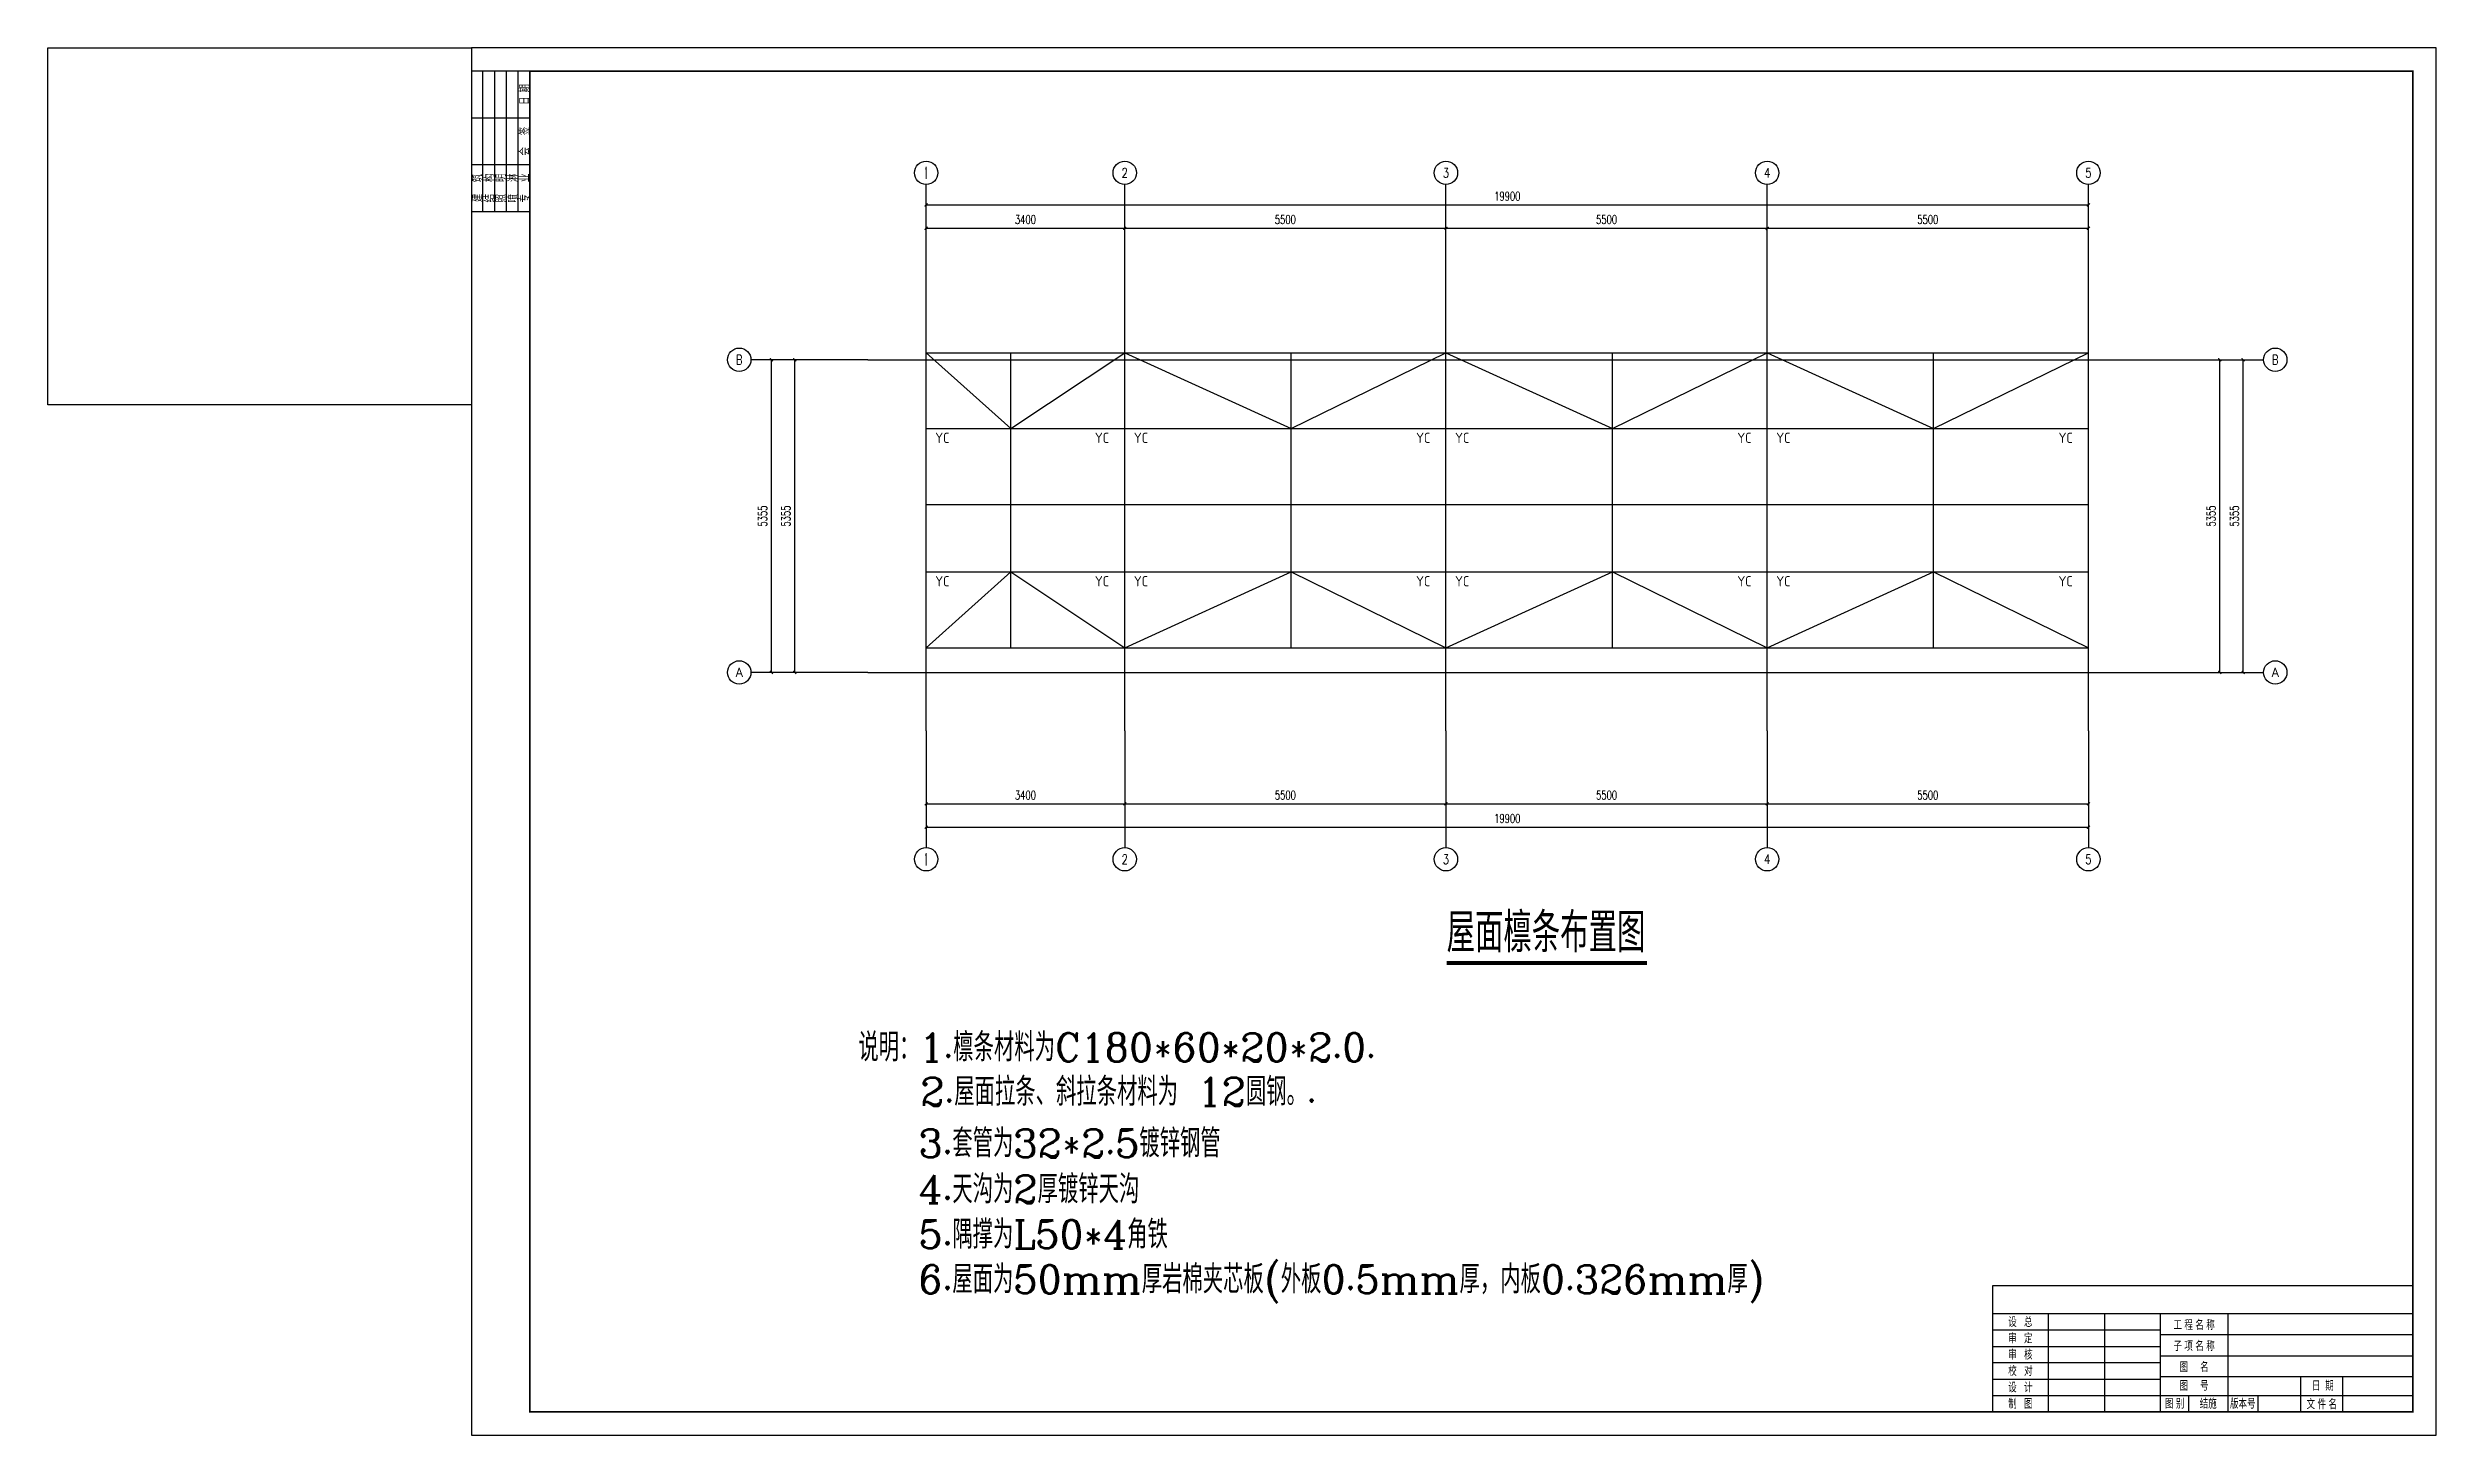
# Model space of a CAD drawing. Extents: x 1129386 to 1651949, y 463500 to 493200.
# Drawn here: x 1447475 to 1488370, y 469440 to 493200 of the extents above; entities that cross this region are included whole.
import ezdxf
from ezdxf.enums import TextEntityAlignment as Align

# ---------------------------------------------------------------- set-up
doc = ezdxf.new("R2010")
doc.units = 0
doc.header["$LTSCALE"] = 1000
doc.header["$MEASUREMENT"] = 0
for name, color, linetype in [('1', 7, 'Continuous'), ('8', 8, 'Continuous'), ('AXIS', 3, 'Continuous'), ('AXIS_TEXT', 7, 'Continuous'), ('DIM_SYMB', 3, 'Continuous'), ('DOTE', 1, 'Continuous'), ('PUB_TEXT', 7, 'Continuous')]:
    doc.layers.add(name, color=color, linetype=linetype)
doc.styles.add('_TCH_AXIS', font='COMPLEX', dxfattribs={"bigfont": 'GBCBIG'})
doc.styles.add('_TCH_LABEL', font='COMPLEX', dxfattribs={"bigfont": 'GBCBIG'})
doc.styles.add('COMPLEX', font='COMPLEX')
doc.styles.add('DIM_FONT', font='SIMPLEX', dxfattribs={"width": 0.7, "bigfont": 'GBCBIG'})
doc.styles.add('HZ', font='tssdeng.shx', dxfattribs={"width": 0.7, "bigfont": 'tssdchn.shx'})
doc.styles.get("Standard").update_dxf_attribs({"font": 'gbenor.shx', "bigfont": 'gbcbig.shx'})
doc.styles.add('XKB', font='tjtxt.shx', dxfattribs={"width": 0.7, "bigfont": 'tssdchn.shx'})
doc.dimstyles.new('DIMN50', dxfattribs={"dimscale": 0.5, "dimtxt": 300, "dimasz": 100, "dimexe": 250, "dimexo": 300, "dimgap": 150, "dimtad": 1, "dimdec": 0, "dimzin": 0, "dimdsep": 46, "dimtxsty": 'DIM_FONT', "dimblk": 'ARCHTICK', "dimcen": 0.09, "dimclrt": 7, "dimazin": 2, "dimtfac": 1, "dimtdec": 0, "dimtix": 1, "dimtmove": 2, "dimatfit": 3, "dimldrblk": 'ARCHTICK', "dimfxl": 0, "dimtolj": 1, "dimtzin": 0, "dimarcsym": 0})

msp = doc.modelspace()

# ---------------------------------------------------------------- texts
at = {"color": 4, "style": '_TCH_LABEL'}
for s, p in [('说明：1.檩条材料为C180*60*20*2.0.', (1461353.7, 475842.7)), ('2.屋面拉条、斜拉条材料为 12圆钢。.', (1462415.1, 475081.7)), ('3.套管为32*2.5镀锌钢管', (1462382.3, 474198.3)), ('4.天沟为2厚镀锌天沟', (1462382.3, 473412)), ('5.隅撑为L50*4角铁', (1462382.3, 472637)), ('6.屋面为50mm厚岩棉夹芯板(外板0.5mm厚，内板0.326mm厚)', (1462382.3, 471869.5))]:
    msp.add_text(s, height=483.84, dxfattribs=at).set_placement(p)
at = {"layer": '1', "ltscale": 8, "style": 'HZ', "width": 0.7}
for s, height, p in [('日 期', 160, (1455630.3, 492400.9)), ('会   签', 160, (1455630.3, 491600.9)), ('建   筑', 154.88, (1454820.1, 490798.1)), ('结   构', 160, (1455030.3, 490798.1)), ('照   明', 160, (1455230.3, 490798.1)), ('喷   淋', 160, (1455430.3, 490798.1)), ('专   业', 160, (1455630.3, 490798.1))]:
    msp.add_text(s, height=height, rotation=90, dxfattribs=at).set_placement(p, align=Align.MIDDLE)
at = {"layer": '1', "style": 'XKB', "width": 0.7}
for s, p in [('设   总', (1481250.2, 471294.8)), ('审   定', (1481250.2, 471014.8)), ('工 程 名 称', (1484224.7, 471243.9)), ('审   核', (1481250.2, 470734.8)), ('子 项 名 称', (1484224.7, 470883.9)), ('图     名', (1484224.7, 470523.9)), ('校   对', (1481250.2, 470454.8)), ('设   计', (1481250.2, 470174.8)), ('图     号', (1484224.7, 470203.9)), ('日  期', (1486428.8, 470203.9)), ('制   图', (1481250.2, 469894.8)), ('图 别', (1483891.5, 469897.2)), ('结施', (1484466, 469897.2)), ('版本号', (1485057.7, 469896.2)), ('文 件 名', (1486410.2, 469887.4))]:
    msp.add_text(s, height=160, dxfattribs=at).set_placement(p, align=Align.CENTER)
at = {"layer": 'PUB_TEXT'}
for s, height, p in [('YC', 175, (1462671.5, 486432.4)), ('YC', 175, (1465404.3, 486432.4)), ('YC', 175, (1466071.5, 486432.4)), ('YC', 175, (1470904.3, 486432.4)), ('YC', 175, (1471571.5, 486432.4)), ('YC', 175, (1476404.3, 486432.4)), ('YC', 175, (1477071.5, 486432.4)), ('YC', 175, (1481904.3, 486432.4)), ('YC', 175, (1462671.5, 483977.4)), ('YC', 175, (1465404.3, 483977.4)), ('YC', 175, (1466071.5, 483977.4)), ('YC', 175, (1470904.3, 483977.4)), ('YC', 175, (1471571.5, 483977.4)), ('YC', 175, (1476404.3, 483977.4)), ('YC', 175, (1477071.5, 483977.4)), ('YC', 175, (1481904.3, 483977.4)), ('屋面檩条布置图', 675.18, (1471426.5, 477709.8))]:
    msp.add_text(s, height=height, dxfattribs=at).set_placement(p)

# ---------------------------------------------------------------- blocks, each defined once
blk = doc.blocks.new('_ArchTick')
at = {"color": 0, "linetype": 'ByBlock', "const_width": 0.4}
blk.add_lwpolyline([(-0.5, -0.5), (0.5, 0.5)], dxfattribs=at)
blk = doc.blocks.new('*D104')
at = {"layer": 'AXIS', "color": 0, "lineweight": -2}
for p, q in [((1483565, 487858), (1484790, 487858)), ((1484665, 482503), (1484665, 487858)), ((1483565, 482503), (1484790, 482503))]:
    blk.add_line(p, q, dxfattribs=at)
at = {"layer": 'Defpoints', "color": 0}
for p in [(1483415, 487858), (1484665, 487858), (1483415, 482503)]:
    blk.add_point(p, dxfattribs=at)
at = {"layer": 'AXIS', "color": 0, "lineweight": -2, "xscale": 50, "yscale": 50, "zscale": 50}
for p, rotation in [((1484665, 487858), 90), ((1484665, 482503), 270)]:
    blk.add_blockref('_ArchTick', p, dxfattribs=dict(at, rotation=rotation))
at = {"layer": 'AXIS', "color": 7, "insert": (1484515, 485180), "char_height": 150, "attachment_point": 5, "rotation": 90, "style": 'DIM_FONT'}
blk.add_mtext('\\A1;5355', dxfattribs=at)
blk = doc.blocks.new('*D105')
at = {"layer": 'AXIS', "color": 0, "lineweight": -2}
for p, q in [((1483565, 487858), (1485190, 487858)), ((1485065, 482503), (1485065, 487858)), ((1483565, 482503), (1485190, 482503))]:
    blk.add_line(p, q, dxfattribs=at)
at = {"layer": 'Defpoints', "color": 0}
for p in [(1483415, 487858), (1485065, 487858), (1483415, 482503)]:
    blk.add_point(p, dxfattribs=at)
at = {"layer": 'AXIS', "color": 0, "lineweight": -2, "xscale": 50, "yscale": 50, "zscale": 50}
for p, rotation in [((1485065, 487858), 90), ((1485065, 482503), 270)]:
    blk.add_blockref('_ArchTick', p, dxfattribs=dict(at, rotation=rotation))
at = {"layer": 'AXIS', "color": 7, "insert": (1484915, 485180), "char_height": 150, "attachment_point": 5, "rotation": 90, "style": 'DIM_FONT'}
blk.add_mtext('\\A1;5355', dxfattribs=at)
blk = doc.blocks.new('*D106')
at = {"layer": 'AXIS', "color": 0, "lineweight": -2}
for p, q in [((1461365, 487858), (1460140, 487858)), ((1460265, 482503), (1460265, 487858)), ((1461365, 482503), (1460140, 482503))]:
    blk.add_line(p, q, dxfattribs=at)
at = {"layer": 'Defpoints', "color": 0}
for p in [(1460265, 487858), (1461515, 487858), (1461515, 482503)]:
    blk.add_point(p, dxfattribs=at)
at = {"layer": 'AXIS', "color": 0, "lineweight": -2, "xscale": 50, "yscale": 50, "zscale": 50}
for p, rotation in [((1460265, 487858), 90), ((1460265, 482503), 270)]:
    blk.add_blockref('_ArchTick', p, dxfattribs=dict(at, rotation=rotation))
at = {"layer": 'AXIS', "color": 7, "insert": (1460115, 485180), "char_height": 150, "attachment_point": 5, "rotation": 90, "style": 'DIM_FONT'}
blk.add_mtext('\\A1;5355', dxfattribs=at)
blk = doc.blocks.new('*D107')
at = {"layer": 'AXIS', "color": 0, "lineweight": -2}
for p, q in [((1461365, 487858), (1459740, 487858)), ((1459865, 482503), (1459865, 487858)), ((1461365, 482503), (1459740, 482503))]:
    blk.add_line(p, q, dxfattribs=at)
at = {"layer": 'Defpoints', "color": 0}
for p in [(1459865, 487858), (1461515, 487858), (1461515, 482503)]:
    blk.add_point(p, dxfattribs=at)
at = {"layer": 'AXIS', "color": 0, "lineweight": -2, "xscale": 50, "yscale": 50, "zscale": 50}
for p, rotation in [((1459865, 487858), 90), ((1459865, 482503), 270)]:
    blk.add_blockref('_ArchTick', p, dxfattribs=dict(at, rotation=rotation))
at = {"layer": 'AXIS', "color": 7, "insert": (1459715, 485180), "char_height": 150, "attachment_point": 5, "rotation": 90, "style": 'DIM_FONT'}
blk.add_mtext('\\A1;5355', dxfattribs=at)
blk = doc.blocks.new('*D108')
at = {"layer": 'AXIS', "color": 0, "lineweight": -2}
for p, q in [((1462515, 489008), (1462515, 490233)), ((1462515, 490108), (1465915, 490108)), ((1465915, 489008), (1465915, 490233))]:
    blk.add_line(p, q, dxfattribs=at)
at = {"layer": 'Defpoints', "color": 0}
for p in [(1465915, 490108), (1462515, 488858), (1465915, 488858)]:
    blk.add_point(p, dxfattribs=at)
at = {"layer": 'AXIS', "color": 0, "lineweight": -2, "xscale": 50, "yscale": 50, "zscale": 50, "rotation": 180}
blk.add_blockref('_ArchTick', (1462515, 490108), dxfattribs=at)
at = {"layer": 'AXIS', "color": 0, "lineweight": -2, "xscale": 50, "yscale": 50, "zscale": 50}
blk.add_blockref('_ArchTick', (1465915, 490108), dxfattribs=at)
at = {"layer": 'AXIS', "color": 7, "insert": (1464215, 490258), "char_height": 150, "attachment_point": 5, "style": 'DIM_FONT'}
blk.add_mtext('\\A1;3400', dxfattribs=at)
blk = doc.blocks.new('*D109')
at = {"layer": 'AXIS', "color": 0, "lineweight": -2}
for p, q in [((1465915, 489008), (1465915, 490233)), ((1465915, 490108), (1471415, 490108)), ((1471415, 489008), (1471415, 490233))]:
    blk.add_line(p, q, dxfattribs=at)
at = {"layer": 'Defpoints', "color": 0}
for p in [(1471415, 490108), (1465915, 488858), (1471415, 488858)]:
    blk.add_point(p, dxfattribs=at)
at = {"layer": 'AXIS', "color": 0, "lineweight": -2, "xscale": 50, "yscale": 50, "zscale": 50, "rotation": 180}
blk.add_blockref('_ArchTick', (1465915, 490108), dxfattribs=at)
at = {"layer": 'AXIS', "color": 0, "lineweight": -2, "xscale": 50, "yscale": 50, "zscale": 50}
blk.add_blockref('_ArchTick', (1471415, 490108), dxfattribs=at)
at = {"layer": 'AXIS', "color": 7, "insert": (1468665, 490258), "char_height": 150, "attachment_point": 5, "style": 'DIM_FONT'}
blk.add_mtext('\\A1;5500', dxfattribs=at)
blk = doc.blocks.new('*D110')
at = {"layer": 'AXIS', "color": 0, "lineweight": -2}
for p, q in [((1471415, 489008), (1471415, 490233)), ((1471415, 490108), (1476915, 490108)), ((1476915, 489008), (1476915, 490233))]:
    blk.add_line(p, q, dxfattribs=at)
at = {"layer": 'Defpoints', "color": 0}
for p in [(1476915, 490108), (1471415, 488858), (1476915, 488858)]:
    blk.add_point(p, dxfattribs=at)
at = {"layer": 'AXIS', "color": 0, "lineweight": -2, "xscale": 50, "yscale": 50, "zscale": 50, "rotation": 180}
blk.add_blockref('_ArchTick', (1471415, 490108), dxfattribs=at)
at = {"layer": 'AXIS', "color": 0, "lineweight": -2, "xscale": 50, "yscale": 50, "zscale": 50}
blk.add_blockref('_ArchTick', (1476915, 490108), dxfattribs=at)
at = {"layer": 'AXIS', "color": 7, "insert": (1474165, 490258), "char_height": 150, "attachment_point": 5, "style": 'DIM_FONT'}
blk.add_mtext('\\A1;5500', dxfattribs=at)
blk = doc.blocks.new('*D111')
at = {"layer": 'AXIS', "color": 0, "lineweight": -2}
for p, q in [((1476915, 489008), (1476915, 490233)), ((1476915, 490108), (1482415, 490108)), ((1482415, 489008), (1482415, 490233))]:
    blk.add_line(p, q, dxfattribs=at)
at = {"layer": 'Defpoints', "color": 0}
for p in [(1482415, 490108), (1476915, 488858), (1482415, 488858)]:
    blk.add_point(p, dxfattribs=at)
at = {"layer": 'AXIS', "color": 0, "lineweight": -2, "xscale": 50, "yscale": 50, "zscale": 50, "rotation": 180}
blk.add_blockref('_ArchTick', (1476915, 490108), dxfattribs=at)
at = {"layer": 'AXIS', "color": 0, "lineweight": -2, "xscale": 50, "yscale": 50, "zscale": 50}
blk.add_blockref('_ArchTick', (1482415, 490108), dxfattribs=at)
at = {"layer": 'AXIS', "color": 7, "insert": (1479665, 490258), "char_height": 150, "attachment_point": 5, "style": 'DIM_FONT'}
blk.add_mtext('\\A1;5500', dxfattribs=at)
blk = doc.blocks.new('*D112')
at = {"layer": 'AXIS', "color": 0, "lineweight": -2}
for p, q in [((1462515, 489008), (1462515, 490633)), ((1462515, 490508), (1482415, 490508)), ((1482415, 489008), (1482415, 490633))]:
    blk.add_line(p, q, dxfattribs=at)
at = {"layer": 'Defpoints', "color": 0}
for p in [(1482415, 490508), (1462515, 488858), (1482415, 488858)]:
    blk.add_point(p, dxfattribs=at)
at = {"layer": 'AXIS', "color": 0, "lineweight": -2, "xscale": 50, "yscale": 50, "zscale": 50, "rotation": 180}
blk.add_blockref('_ArchTick', (1462515, 490508), dxfattribs=at)
at = {"layer": 'AXIS', "color": 0, "lineweight": -2, "xscale": 50, "yscale": 50, "zscale": 50}
blk.add_blockref('_ArchTick', (1482415, 490508), dxfattribs=at)
at = {"layer": 'AXIS', "color": 7, "insert": (1472465, 490658), "char_height": 150, "attachment_point": 5, "style": 'DIM_FONT'}
blk.add_mtext('\\A1;19900', dxfattribs=at)
blk = doc.blocks.new('*D113')
at = {"layer": 'AXIS', "color": 0, "lineweight": -2}
for p, q in [((1462515, 481353), (1462515, 480128)), ((1465915, 481353), (1465915, 480128)), ((1462515, 480253), (1465915, 480253))]:
    blk.add_line(p, q, dxfattribs=at)
at = {"layer": 'Defpoints', "color": 0}
for p in [(1462515, 481503), (1465915, 481503), (1465915, 480253)]:
    blk.add_point(p, dxfattribs=at)
at = {"layer": 'AXIS', "color": 0, "lineweight": -2, "xscale": 50, "yscale": 50, "zscale": 50, "rotation": 180}
blk.add_blockref('_ArchTick', (1462515, 480253), dxfattribs=at)
at = {"layer": 'AXIS', "color": 0, "lineweight": -2, "xscale": 50, "yscale": 50, "zscale": 50}
blk.add_blockref('_ArchTick', (1465915, 480253), dxfattribs=at)
at = {"layer": 'AXIS', "color": 7, "insert": (1464215, 480403), "char_height": 150, "attachment_point": 5, "style": 'DIM_FONT'}
blk.add_mtext('\\A1;3400', dxfattribs=at)
blk = doc.blocks.new('*D114')
at = {"layer": 'AXIS', "color": 0, "lineweight": -2}
for p, q in [((1465915, 481353), (1465915, 480128)), ((1471415, 481353), (1471415, 480128)), ((1465915, 480253), (1471415, 480253))]:
    blk.add_line(p, q, dxfattribs=at)
at = {"layer": 'Defpoints', "color": 0}
for p in [(1465915, 481503), (1471415, 481503), (1471415, 480253)]:
    blk.add_point(p, dxfattribs=at)
at = {"layer": 'AXIS', "color": 0, "lineweight": -2, "xscale": 50, "yscale": 50, "zscale": 50, "rotation": 180}
blk.add_blockref('_ArchTick', (1465915, 480253), dxfattribs=at)
at = {"layer": 'AXIS', "color": 0, "lineweight": -2, "xscale": 50, "yscale": 50, "zscale": 50}
blk.add_blockref('_ArchTick', (1471415, 480253), dxfattribs=at)
at = {"layer": 'AXIS', "color": 7, "insert": (1468665, 480403), "char_height": 150, "attachment_point": 5, "style": 'DIM_FONT'}
blk.add_mtext('\\A1;5500', dxfattribs=at)
blk = doc.blocks.new('*D115')
at = {"layer": 'AXIS', "color": 0, "lineweight": -2}
for p, q in [((1471415, 481353), (1471415, 480128)), ((1476915, 481353), (1476915, 480128)), ((1471415, 480253), (1476915, 480253))]:
    blk.add_line(p, q, dxfattribs=at)
at = {"layer": 'Defpoints', "color": 0}
for p in [(1471415, 481503), (1476915, 481503), (1476915, 480253)]:
    blk.add_point(p, dxfattribs=at)
at = {"layer": 'AXIS', "color": 0, "lineweight": -2, "xscale": 50, "yscale": 50, "zscale": 50, "rotation": 180}
blk.add_blockref('_ArchTick', (1471415, 480253), dxfattribs=at)
at = {"layer": 'AXIS', "color": 0, "lineweight": -2, "xscale": 50, "yscale": 50, "zscale": 50}
blk.add_blockref('_ArchTick', (1476915, 480253), dxfattribs=at)
at = {"layer": 'AXIS', "color": 7, "insert": (1474165, 480403), "char_height": 150, "attachment_point": 5, "style": 'DIM_FONT'}
blk.add_mtext('\\A1;5500', dxfattribs=at)
blk = doc.blocks.new('*D116')
at = {"layer": 'AXIS', "color": 0, "lineweight": -2}
for p, q in [((1476915, 481353), (1476915, 480128)), ((1482415, 481353), (1482415, 480128)), ((1476915, 480253), (1482415, 480253))]:
    blk.add_line(p, q, dxfattribs=at)
at = {"layer": 'Defpoints', "color": 0}
for p in [(1476915, 481503), (1482415, 481503), (1482415, 480253)]:
    blk.add_point(p, dxfattribs=at)
at = {"layer": 'AXIS', "color": 0, "lineweight": -2, "xscale": 50, "yscale": 50, "zscale": 50, "rotation": 180}
blk.add_blockref('_ArchTick', (1476915, 480253), dxfattribs=at)
at = {"layer": 'AXIS', "color": 0, "lineweight": -2, "xscale": 50, "yscale": 50, "zscale": 50}
blk.add_blockref('_ArchTick', (1482415, 480253), dxfattribs=at)
at = {"layer": 'AXIS', "color": 7, "insert": (1479665, 480403), "char_height": 150, "attachment_point": 5, "style": 'DIM_FONT'}
blk.add_mtext('\\A1;5500', dxfattribs=at)
blk = doc.blocks.new('*D117')
at = {"layer": 'AXIS', "color": 0, "lineweight": -2}
for p, q in [((1462515, 481353), (1462515, 479728)), ((1482415, 481353), (1482415, 479728)), ((1462515, 479853), (1482415, 479853))]:
    blk.add_line(p, q, dxfattribs=at)
at = {"layer": 'Defpoints', "color": 0}
for p in [(1462515, 481503), (1482415, 481503), (1482415, 479853)]:
    blk.add_point(p, dxfattribs=at)
at = {"layer": 'AXIS', "color": 0, "lineweight": -2, "xscale": 50, "yscale": 50, "zscale": 50, "rotation": 180}
blk.add_blockref('_ArchTick', (1462515, 479853), dxfattribs=at)
at = {"layer": 'AXIS', "color": 0, "lineweight": -2, "xscale": 50, "yscale": 50, "zscale": 50}
blk.add_blockref('_ArchTick', (1482415, 479853), dxfattribs=at)
at = {"layer": 'AXIS', "color": 7, "insert": (1472465, 480003), "char_height": 150, "attachment_point": 5, "style": 'DIM_FONT'}
blk.add_mtext('\\A1;19900', dxfattribs=at)
blk = doc.blocks.new('_AXISO')
blk.add_circle((0, 0), 0.5)
at = {"layer": 'AXIS_TEXT', "style": 'COMPLEX', "width": 1.041667}
blk.add_attdef('A', text='', height=0.56, dxfattribs=at).set_placement((-0.25, -0.28), (0.25, -0.28), align=Align.FIT)

# ---------------------------------------------------------------- dimensions: what is measured, and where the dimension line sits
at = {"layer": 'AXIS'}
for p1, p2, distance, picture, middle in [((1462514.9, 488857.8), (1482414.9, 488857.8), 1650, '*D112', (1472464.9, 490657.8)), ((1462514.9, 488857.8), (1465914.9, 488857.8), 1250, '*D108', (1464214.9, 490257.8)), ((1465914.9, 488857.8), (1471414.9, 488857.8), 1250, '*D109', (1468664.9, 490257.8)), ((1471414.9, 488857.8), (1476914.9, 488857.8), 1250, '*D110', (1474164.9, 490257.8)), ((1476914.9, 488857.8), (1482414.9, 488857.8), 1250, '*D111', (1479664.9, 490257.8)), ((1461514.9, 482502.8), (1461514.9, 487857.8), 1650, '*D107', (1459714.9, 485180.3)), ((1461514.9, 482502.8), (1461514.9, 487857.8), 1250, '*D106', (1460114.9, 485180.3)), ((1483414.9, 482502.8), (1483414.9, 487857.8), -1250, '*D104', (1484514.9, 485180.3)), ((1483414.9, 482502.8), (1483414.9, 487857.8), -1650, '*D105', (1484914.9, 485180.3)), ((1462514.9, 481502.8), (1465914.9, 481502.8), -1250, '*D113', (1464214.9, 480402.8)), ((1462514.9, 481502.8), (1482414.9, 481502.8), -1650, '*D117', (1472464.9, 480002.8)), ((1465914.9, 481502.8), (1471414.9, 481502.8), -1250, '*D114', (1468664.9, 480402.8)), ((1471414.9, 481502.8), (1476914.9, 481502.8), -1250, '*D115', (1474164.9, 480402.8)), ((1476914.9, 481502.8), (1482414.9, 481502.8), -1250, '*D116', (1479664.9, 480402.8))]:
    dim = msp.add_aligned_dim(p1=p1, p2=p2, distance=distance, dimstyle='DIMN50', dxfattribs=at)
    dim.commit()
    dim.dimension.update_dxf_attribs({"geometry": picture, "text_midpoint": middle})

# ---------------------------------------------------------------- linework, layer by layer
for p, q in [((1454730.3, 490396.2), (1455730.3, 490396.2)), ((1462514.9, 487977.8), (1463964.9, 486677.8)), ((1463964.9, 482922.8), (1463964.9, 487977.8)), ((1463964.9, 486677.8), (1465914.9, 487977.8)), ((1465914.9, 487977.8), (1468764.9, 486677.8)), ((1468764.9, 482922.8), (1468764.9, 487977.8)), ((1468764.9, 486677.8), (1471414.9, 487977.8)), ((1471414.9, 487977.8), (1474264.9, 486677.8)), ((1474264.9, 482922.8), (1474264.9, 487977.8)), ((1474264.9, 486677.8), (1476914.9, 487977.8)), ((1476914.9, 487977.8), (1479764.9, 486677.8)), ((1479764.9, 482922.8), (1479764.9, 487977.8)), ((1479764.9, 486677.8), (1482414.9, 487977.8)), ((1462514.9, 482922.8), (1463964.9, 484222.8)), ((1463964.9, 484222.8), (1465914.9, 482922.8)), ((1465914.9, 482922.8), (1468764.9, 484222.8)), ((1468764.9, 484222.8), (1471414.9, 482922.8)), ((1471414.9, 482922.8), (1474264.9, 484222.8)), ((1474264.9, 484222.8), (1476914.9, 482922.8)), ((1476914.9, 482922.8), (1479764.9, 484222.8)), ((1479764.9, 484222.8), (1482414.9, 482922.8))]:
    msp.add_line(p, q)
at = {"layer": '1', "ltscale": 8}
for p, q in [((1455730.3, 492800), (1454730.3, 492800)), ((1454923.9, 490396.2), (1454923.9, 492800)), ((1455130.3, 490396.2), (1455130.3, 492800)), ((1455330.3, 490396.2), (1455330.3, 492800)), ((1455530.3, 490396.2), (1455530.3, 492800)), ((1454730.3, 492001.8), (1455730.3, 492001.8)), ((1454730.3, 491200), (1455730.3, 491200))]:
    msp.add_line(p, q, dxfattribs=at)
at = {"layer": '1', "color": 8}
msp.add_lwpolyline([(1447475.4, 493200), (1454730.3, 493200), (1454730.3, 487087.1), (1447475.4, 487087.1)], close=True, dxfattribs=at)
at = {"layer": '1', "ltscale": 0.5}
msp.add_lwpolyline([(1454730.3, 469440.1), (1488370.2, 469440.1), (1488370.2, 493200), (1454730.3, 493200)], close=True, dxfattribs=at)
at = {"layer": '1'}
for points in [[(1487970.2, 471520.1), (1480770.2, 471520.1)], [(1481730.2, 469840.1), (1481730.2, 471520.1)], [(1482690.2, 471520.1), (1482690.2, 469840.1)], [(1483650.2, 469840.1), (1483650.2, 471520.1)], [(1484799.2, 471520.1), (1484799.2, 469840.1)], [(1483650.2, 471240.1), (1480770.2, 471240.1)], [(1487970.2, 471160.1), (1483650.2, 471160.1)], [(1480770.2, 470960.1), (1483650.2, 470960.1)], [(1483650.2, 470800.1), (1487970.2, 470800.1)], [(1483650.2, 470680.1), (1480770.2, 470680.1)], [(1480770.2, 470400.1), (1483650.2, 470400.1)], [(1487970.2, 470440.1), (1483650.2, 470440.1)], [(1486050.2, 469840.1), (1486050.2, 470440.1)], [(1486770.2, 470120.1), (1486770.2, 470440.1)], [(1480770.2, 470120.1), (1487970.2, 470120.1)], [(1484132.7, 469840.1), (1484132.7, 470120.1)], [(1485316.2, 470120.1), (1485316.2, 469840.1)], [(1486770.2, 469840.1), (1486770.2, 470163.9)]]:
    msp.add_lwpolyline(points, dxfattribs=at)
at = {"layer": '8', "ltscale": 0.5, "const_width": 32}
msp.add_lwpolyline([(1455730.3, 469840.1), (1487970.2, 469840.1), (1487970.2, 492800), (1455730.3, 492800)], close=True, dxfattribs=at)
at = {"layer": '8'}
msp.add_lwpolyline([(1487970.2, 472000.1), (1480770.2, 472000.1), (1480770.2, 469840.1)], dxfattribs=at)
at = {"layer": 'AXIS'}
for p, q in [((1462514.9, 488857.8), (1462514.9, 490857.8)), ((1465914.9, 488857.8), (1465914.9, 490857.8)), ((1471414.9, 488857.8), (1471414.9, 490857.8)), ((1476914.9, 488857.8), (1476914.9, 490857.8)), ((1482414.9, 488857.8), (1482414.9, 490857.8)), ((1461514.9, 487857.8), (1459514.9, 487857.8)), ((1483414.9, 487857.8), (1485414.9, 487857.8)), ((1461514.9, 482502.8), (1459514.9, 482502.8)), ((1483414.9, 482502.8), (1485414.9, 482502.8)), ((1462514.9, 481502.8), (1462514.9, 479502.8)), ((1465914.9, 481502.8), (1465914.9, 479502.8)), ((1471414.9, 481502.8), (1471414.9, 479502.8)), ((1476914.9, 481502.8), (1476914.9, 479502.8)), ((1482414.9, 481502.8), (1482414.9, 479502.8))]:
    msp.add_line(p, q, dxfattribs=at)
at = {"layer": 'DIM_SYMB', "const_width": 70}
msp.add_lwpolyline([(1471426.5, 477525.1), (1474858, 477525.1)], dxfattribs=at)
at = {"layer": 'DOTE'}
for p, q in [((1462514.9, 481502.8), (1462514.9, 488857.8)), ((1465914.9, 481502.8), (1465914.9, 488857.8)), ((1471414.9, 481502.8), (1471414.9, 488857.8)), ((1476914.9, 481502.8), (1476914.9, 488857.8)), ((1482414.9, 481502.8), (1482414.9, 488857.8)), ((1462514.9, 487977.8), (1482414.9, 487977.8)), ((1461514.9, 487857.8), (1483414.9, 487857.8)), ((1462514.9, 486677.8), (1482414.9, 486677.8)), ((1462514.9, 485377.8), (1482414.9, 485377.8)), ((1462514.9, 484222.8), (1482414.9, 484222.8)), ((1462514.9, 482922.8), (1482414.9, 482922.8)), ((1461514.9, 482502.8), (1483414.9, 482502.8))]:
    msp.add_line(p, q, dxfattribs=at)

# ---------------------------------------------------------------- block references
at = {"layer": 'AXIS'}
ref = msp.add_blockref('_AXISO', (1462514.9, 491057.8), dxfattribs=dict(at, xscale=400, yscale=400, zscale=400))
ref.add_attrib('A', '1', dxfattribs={"layer": 'AXIS_TEXT', "height": 208.1, "style": '_TCH_AXIS', "width": 0.555556}).set_placement((1462490.2, 490953.8), (1462539.7, 490953.8), align=Align.FIT)
ref = msp.add_blockref('_AXISO', (1465914.9, 491057.8), dxfattribs=dict(at, xscale=400, yscale=400, zscale=400))
ref.add_attrib('A', '2', dxfattribs={"layer": 'AXIS_TEXT', "height": 164.4, "style": '_TCH_AXIS'}).set_placement((1465860.1, 490975.6), (1465969.7, 490975.6), align=Align.FIT)
ref = msp.add_blockref('_AXISO', (1471414.9, 491057.8), dxfattribs=dict(at, xscale=400, yscale=400, zscale=400))
ref.add_attrib('A', '3', dxfattribs={"layer": 'AXIS_TEXT', "height": 164.4, "style": '_TCH_AXIS'}).set_placement((1471360.1, 490975.6), (1471469.7, 490975.6), align=Align.FIT)
ref = msp.add_blockref('_AXISO', (1476914.9, 491057.8), dxfattribs=dict(at, xscale=400, yscale=400, zscale=400))
ref.add_attrib('A', '4', dxfattribs={"layer": 'AXIS_TEXT', "height": 160.2, "style": '_TCH_AXIS', "width": 0.9375}).set_placement((1476857.7, 490977.7), (1476972.2, 490977.7), align=Align.FIT)
ref = msp.add_blockref('_AXISO', (1482414.9, 491057.8), dxfattribs=dict(at, xscale=400, yscale=400, zscale=400))
ref.add_attrib('A', '5', dxfattribs={"layer": 'AXIS_TEXT', "height": 164.4, "style": '_TCH_AXIS'}).set_placement((1482360.1, 490975.6), (1482469.7, 490975.6), align=Align.FIT)
ref = msp.add_blockref('_AXISO', (1459314.9, 487857.8), dxfattribs=dict(at, xscale=400, yscale=400, zscale=400))
ref.add_attrib('A', 'B', dxfattribs={"layer": 'AXIS_TEXT', "height": 164.4, "style": '_TCH_AXIS', "width": 0.823529}).set_placement((1459260.1, 487775.6), (1459369.7, 487775.6), align=Align.FIT)
ref = msp.add_blockref('_AXISO', (1485614.9, 487857.8), dxfattribs=dict(at, xscale=400, yscale=400, zscale=400))
ref.add_attrib('A', 'B', dxfattribs={"layer": 'AXIS_TEXT', "height": 164.4, "style": '_TCH_AXIS', "width": 0.823529}).set_placement((1485560.1, 487775.6), (1485669.7, 487775.6), align=Align.FIT)
ref = msp.add_blockref('_AXISO', (1459314.9, 482502.8), dxfattribs=dict(at, xscale=400, yscale=400, zscale=400))
ref.add_attrib('A', 'A', dxfattribs={"layer": 'AXIS_TEXT', "height": 156.3, "style": '_TCH_AXIS', "width": 0.888889}).set_placement((1459255.4, 482424.7), (1459374.5, 482424.7), align=Align.FIT)
ref = msp.add_blockref('_AXISO', (1485614.9, 482502.8), dxfattribs=dict(at, xscale=400, yscale=400, zscale=400))
ref.add_attrib('A', 'A', dxfattribs={"layer": 'AXIS_TEXT', "height": 156.3, "style": '_TCH_AXIS', "width": 0.888889}).set_placement((1485555.4, 482424.7), (1485674.5, 482424.7), align=Align.FIT)
ref = msp.add_blockref('_AXISO', (1462514.9, 479302.8), dxfattribs=dict(at, xscale=400, yscale=400, zscale=400))
ref.add_attrib('A', '1', dxfattribs={"layer": 'AXIS_TEXT', "height": 208.1, "style": '_TCH_AXIS', "width": 0.555556}).set_placement((1462490.2, 479198.8), (1462539.7, 479198.8), align=Align.FIT)
ref = msp.add_blockref('_AXISO', (1465914.9, 479302.8), dxfattribs=dict(at, xscale=400, yscale=400, zscale=400))
ref.add_attrib('A', '2', dxfattribs={"layer": 'AXIS_TEXT', "height": 164.4, "style": '_TCH_AXIS'}).set_placement((1465860.1, 479220.6), (1465969.7, 479220.6), align=Align.FIT)
ref = msp.add_blockref('_AXISO', (1471414.9, 479302.8), dxfattribs=dict(at, xscale=400, yscale=400, zscale=400))
ref.add_attrib('A', '3', dxfattribs={"layer": 'AXIS_TEXT', "height": 164.4, "style": '_TCH_AXIS'}).set_placement((1471360.1, 479220.6), (1471469.7, 479220.6), align=Align.FIT)
ref = msp.add_blockref('_AXISO', (1476914.9, 479302.8), dxfattribs=dict(at, xscale=400, yscale=400, zscale=400))
ref.add_attrib('A', '4', dxfattribs={"layer": 'AXIS_TEXT', "height": 160.2, "style": '_TCH_AXIS', "width": 0.9375}).set_placement((1476857.7, 479222.7), (1476972.2, 479222.7), align=Align.FIT)
ref = msp.add_blockref('_AXISO', (1482414.9, 479302.8), dxfattribs=dict(at, xscale=400, yscale=400, zscale=400))
ref.add_attrib('A', '5', dxfattribs={"layer": 'AXIS_TEXT', "height": 164.4, "style": '_TCH_AXIS'}).set_placement((1482360.1, 479220.6), (1482469.7, 479220.6), align=Align.FIT)

msp.set_redraw_order([(e.dxf.handle, doc.entitydb.next_handle()) for e in msp.query("TEXT MTEXT ATTDEF DIMENSION ARC_DIMENSION")])  # texts and dimensions are drawn at this point

doc.saveas('drawing.dxf')
